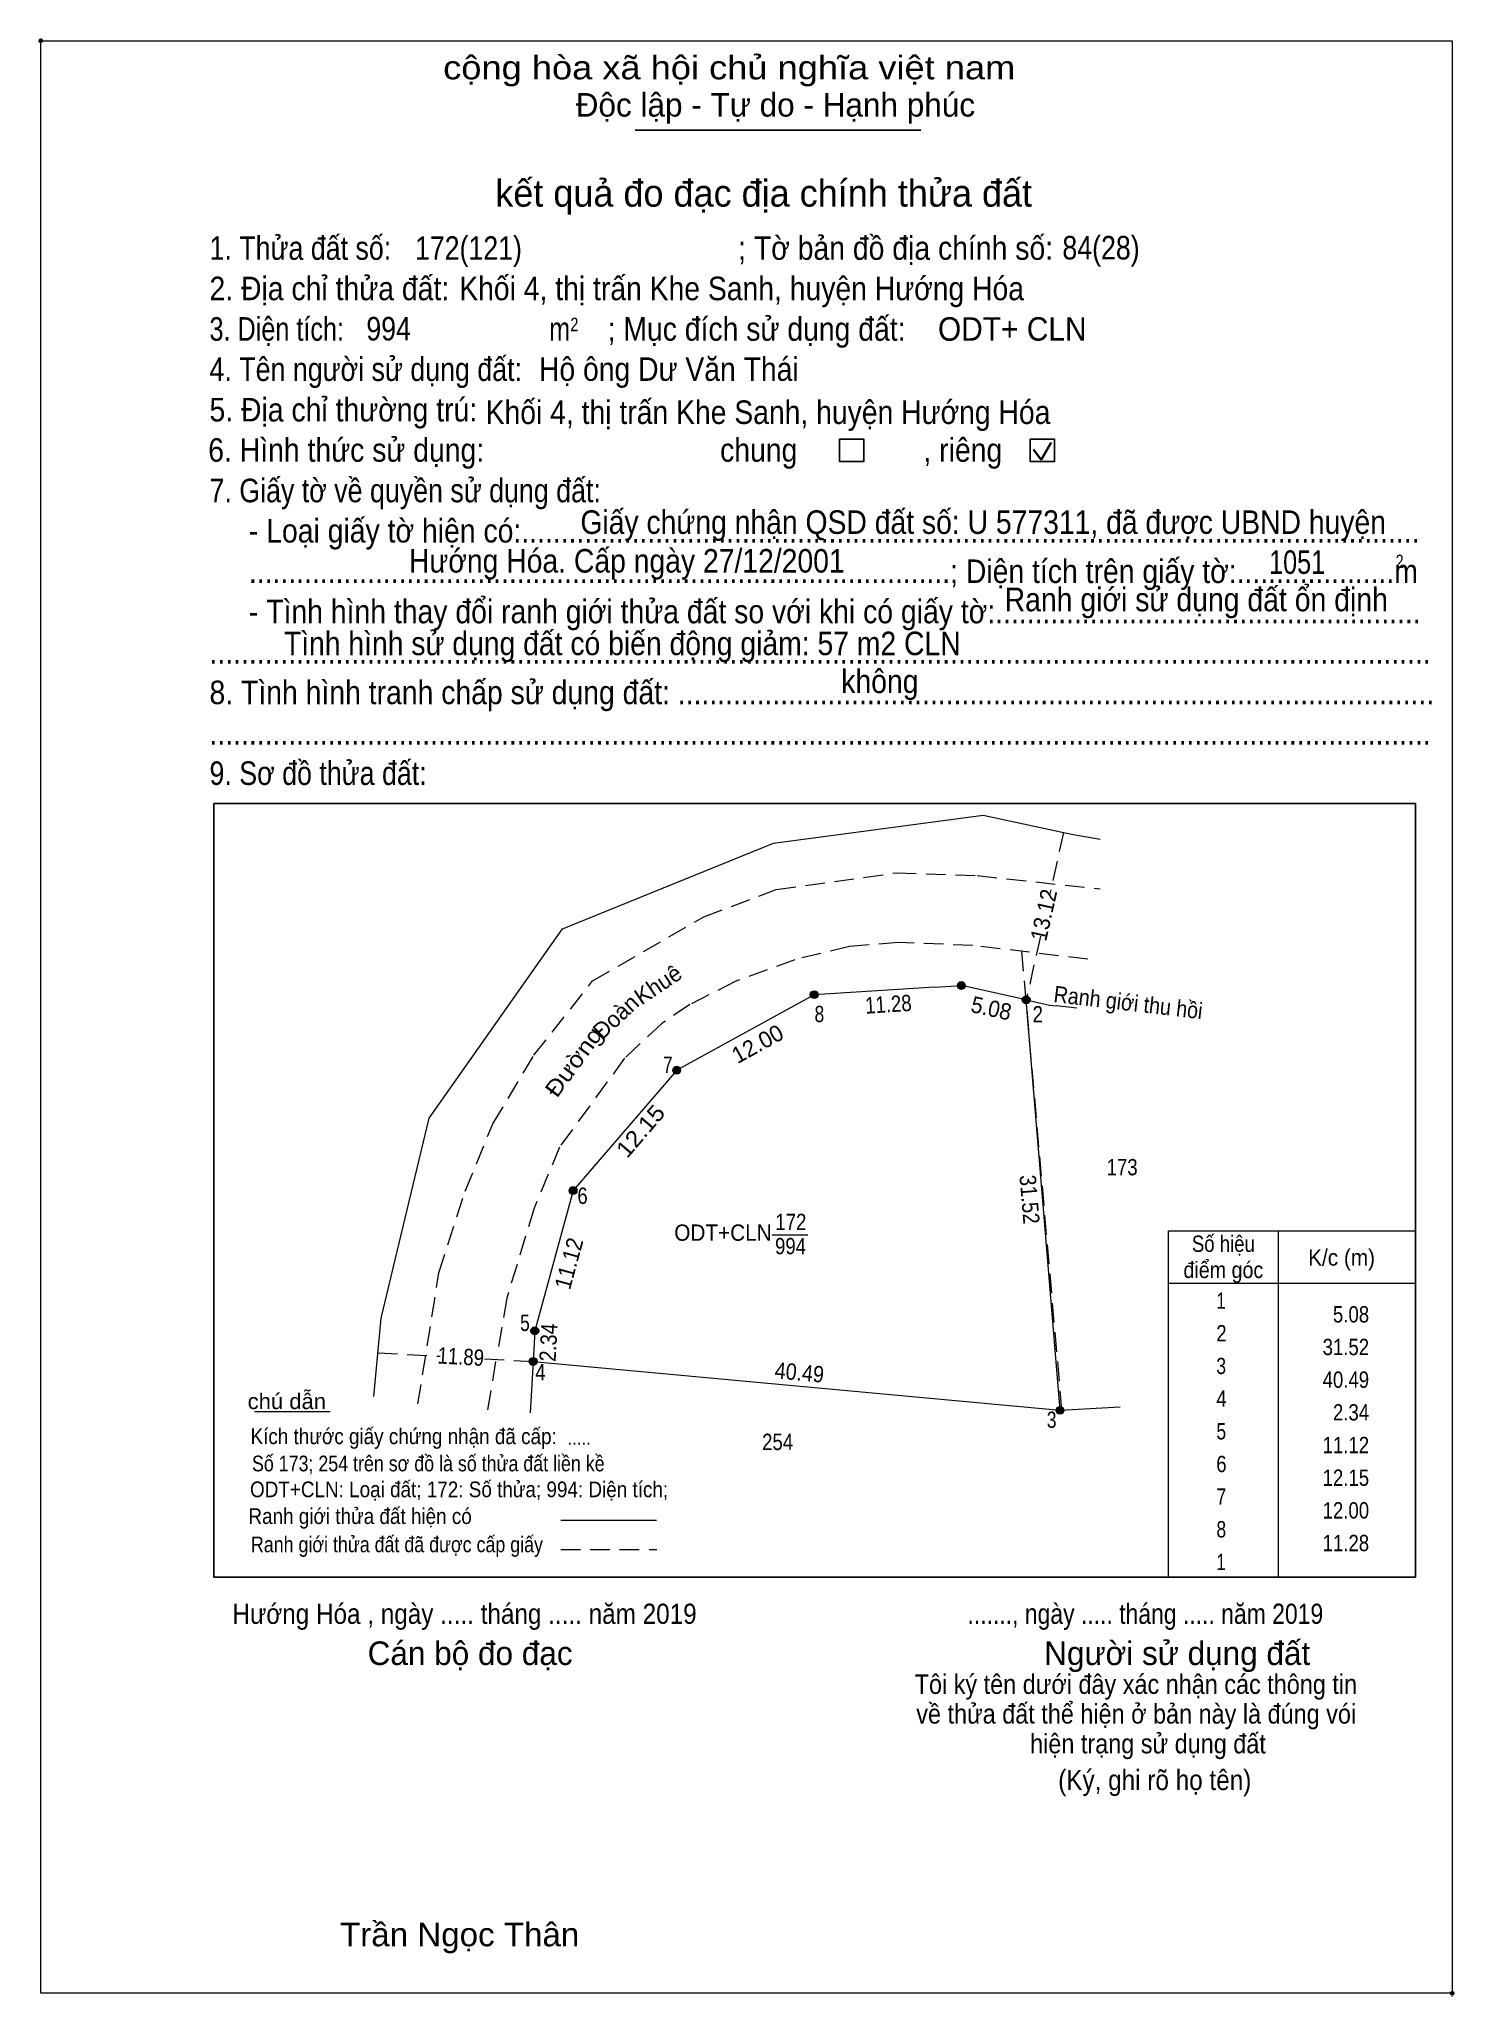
# Model space of a CAD drawing. Header units: metres. Extents: x 543288 to 552499, y 1822776 to 1839668.
# Drawn here: x 550013.1 to 550121.3, y 1837986.4 to 1838136.2 of the extents above; entities that cross this region are included whole.
import ezdxf
from ezdxf.enums import TextEntityAlignment as Align

# ---------------------------------------------------------------- set-up
doc = ezdxf.new("R2010")
doc.units = ezdxf.units.M
doc.header["$LTSCALE"] = 0.5
doc.header["$PDMODE"] = 32
doc.header["$PDSIZE"] = 0.25
doc.linetypes.add('MEDIUM_DASHED', pattern=[4.5, 3, -1.5])
for name, color, linetype, lineweight in [('10', 7, 'Continuous', 13), ('17', 7, 'Continuous', 13), ('2', 7, 'Continuous', 25), ('6', 7, 'Continuous', 13), ('63', 7, 'Continuous', 13)]:
    doc.layers.add(name, color=color, linetype=linetype, lineweight=lineweight)

msp = doc.modelspace()

# ---------------------------------------------------------------- texts
at = {"layer": '10'}
for s, rotation, width, p in [('13.12', 77.405, 0.95, (550090.5654, 1838069.0037)), ('11.28', 3.557, 0.85, (550078.1062, 1838061.6935)), ('5.08', 347.606, 0.95, (550085.8109, 1838061.3946)), ('Ranh giới thu hồi', 353.372, 0.9, (550096.3479, 1838061.8232)), ('Đường', 53.838, 1.15, (550054.495, 1838057.5312)), ('12.15', 49.271, 1.1, (550059.5773, 1838052.2022)), ('31.52', 274.714, 0.9, (550088.2528, 1838047.3264)), ('11.12', 74.727, 0.95, (550054.2217, 1838042.3104)), ('2.34', 86.82, 0.9, (550052.6797, 1838036.3953)), ('11.89', 356.817, 0.85, (550045.3153, 1838034.728)), ('40.49', 354.701, 0.9, (550071.2023, 1838033.5182))]:
    msp.add_text(s, height=1.25, rotation=rotation, dxfattribs=dict(at, width=width)).set_placement(p, align=Align.CENTER)
for s, rotation, p in [('Khuê', 33.996, (550060.7905, 1838063.2943)), ('Đoàn ', 43.018, (550057.8037, 1838061.0623)), ('12.00', 28.786, (550068.354, 1838058.7306))]:
    msp.add_text(s, height=1.25, rotation=rotation, dxfattribs=at).set_placement(p, align=Align.CENTER)
for s, width, p in [(' 8', 0.8, (550073.16, 1838060.94)), (' 2', 0.85, (550089.89, 1838060.92)), (' 7', 0.8, (550061.56, 1838057.05)), (' 6', 0.85, (550055.06, 1838047.03)), (' 5', 0.8, (550050.63, 1838037.31)), (' 4', 0.85, (550051.84, 1838033.54)), (' 3', 0.8, (550090.93, 1838029.89))]:
    msp.add_text(s, height=1.25, dxfattribs=dict(at, width=width)).set_placement(p, align=Align.RIGHT)
for s, width, p in [('173', 0.85, (550095.955, 1838049.22)), ('172', 0.85, (550070.605, 1838045.03)), ('ODT+CLN', 0.95, (550065.41, 1838044.21)), ('994', 0.85, (550070.58, 1838043.18)), ('254', 0.85, (550069.59, 1838028.2))]:
    msp.add_text(s, height=1.25, dxfattribs=dict(at, width=width)).set_placement(p, align=Align.CENTER)
at = {"layer": '2'}
for s, height, width, p in [('cộng hòa xã hội chủ nghĩa việt nam', 1.803, 1.15, (550044, 1838133.08)), ('1. Thửa đất số:', 1.803, 0.85, (550026.12, 1838119.27)), ('172(121)', 1.8, 0.85, (550041.84, 1838119.27)), ('; Tờ bản đồ địa chính số:', 1.803, 0.9, (550066.57, 1838119.27)), ('84(28)', 1.8, 0.85, (550091.38, 1838119.3)), ('2. Địa chỉ thửa đất:', 1.803, 0.9, (550026.12, 1838116.18)), ('Khối 4, thị trấn Khe Sanh, huyện Hướng Hóa', 1.8, 0.9, (550045.23, 1838116.18)), ('3. Diện tích:', 1.803, 0.8, (550026.12, 1838113.08)), ('; Mục đích sử dụng đất:', 1.803, 0.9, (550056.58, 1838113.08)), ('994', 1.8, 0.85, (550038.12, 1838113.1)), ('m', 1.803, 0.8, (550052.11, 1838113.08)), ('2', 1.03, 0.8, (550053.73, 1838113.81)), ('ODT+ CLN', 1.8, 0.95, (550081.86, 1838113.08)), ('4. Tên người sử dụng đất:', 1.803, 0.85, (550026.12, 1838110)), ('Hộ ông Dư Văn Thái', 1.8, 0.9, (550051.33, 1838110.01)), ('5. Địa chỉ thường trú:', 1.803, 0.9, (550026.12, 1838106.9)), ('Khối 4, thị trấn Khe Sanh, huyện Hướng Hóa', 1.8, 0.9, (550047.25, 1838106.71)), ('6. Hình thức sử dụng:', 1.803, 0.9, (550026.02, 1838103.82)), ('chung                , riêng', 1.803, 0.9, (550065.19, 1838103.82)), ('7. Giấy tờ về quyền sử dụng đất:', 1.803, 0.85, (550026.12, 1838100.72)), ('Giấy chứng nhận QSD đất số: U 577311, đã được UBND huyện', 1.8, 0.9, (550054.5, 1838098.3)), ('     - Loại giấy tờ hiện có:..................................................................................................................', 1.803, 0.9, (550026.12, 1838097.64)), ('Hướng Hóa. Cấp ngày 27/12/2001', 1.8, 0.9, (550041.38, 1838095.34)), ('1051', 1.8, 0.8, (550107.2, 1838095.24)), ('     .........................................................................................; Diện tích trên giấy tờ:....................m', 1.803, 0.9, (550026.12, 1838094.54)), ('2', 1.03, 0.8, (550116.88, 1838095.68)), ('Ranh giới sử dụng đất ổn định', 1.805, 0.9, (550086.96, 1838092.38)), ('     - Tình hình thay đổi ranh giới thửa đất so với khi có giấy tờ:......................................................', 1.803, 0.9, (550026.12, 1838091.46)), ('Tình hình sử dụng đất có biến động giảm: 57 m2 CLN', 1.8, 0.9, (550031.81, 1838089.02)), ('...........................................................................................................................................................', 1.803, 0.9, (550026.12, 1838088.36)), ('không', 1.803, 0.9, (550074.46, 1838086.12)), ('8. Tình hình tranh chấp sử dụng đất: ................................................................................................', 1.803, 0.9, (550026.12, 1838085.27)), ('...........................................................................................................................................................', 1.803, 0.9, (550026.12, 1838082.18)), ('9. Sơ đồ thửa đất:', 1.803, 0.85, (550026.12, 1838079.09)), ('Hướng Hóa , ngày ..... tháng ..... năm 2019', 1.544, 0.9, (550027.88, 1838014.9)), ('......., ngày ..... tháng ..... năm 2019', 1.544, 0.85, (550084.12, 1838014.9)), ('(Ký, ghi rõ họ tên)', 1.545, 0.9, (550091.06, 1838002.18)), ('Trần Ngọc Thân', 1.804, 1.05, (550036.11, 1837990.23))]:
    msp.add_text(s, height=height, dxfattribs=dict(at, width=width)).set_placement(p)
for s, p in [('Độc lập - Tự do - Hạnh phúc', (550054.14, 1838130.23)), ('Cán bộ đo đạc', (550038.22, 1838011.75)), ('Người sử dụng đất', (550089.99, 1838011.75))]:
    msp.add_text(s, height=1.803, dxfattribs=at).set_placement(p)
for s, height, p in [('kết quả đo đạc địa chính thửa đất', 2.061, (550068.525, 1838123.34)), ('.', 0.5152, (550121.2049, 1837986.36))]:
    msp.add_text(s, height=height, dxfattribs=at).set_placement(p, align=Align.CENTER)
for s, height, width, p in [('.....', 1, 0.95, (550054.405, 1838028.62)), ('Tôi ký tên dưới đây xác nhận các thông tin', 1.489, 0.9, (550097.005, 1838009.54)), ('về thửa đất thể hiện ở bản này là đúng vói', 1.489, 0.9, (550097.03, 1838007.27)), ('hiện trạng sử dụng đất', 1.489, 0.9, (550097.93, 1838004.99))]:
    msp.add_text(s, height=height, dxfattribs=dict(at, width=width)).set_placement(p, align=Align.CENTER)
at = {"layer": '6'}
for s, width, p in [('chú dẫn', 1.05, (550029.04, 1838031.33)), ('Kích thước giấy chứng nhận đã cấp:', 0.9, (550029.26, 1838028.65)), ('Số 173; 254 trên sơ đồ là số thửa đất liền kề', 0.85, (550029.37, 1838026.57)), ('ODT+CLN: Loại đất; 172: Số thửa; 994: Diện tích;', 0.9, (550029.22, 1838024.59)), ('Ranh giới thửa đất hiện có ', 0.9, (550029.1, 1838022.54)), ('Ranh giới thửa đất đã được cấp giấy', 0.85, (550029.29, 1838020.38))]:
    msp.add_text(s, height=1.2, dxfattribs=dict(at, width=width)).set_placement(p)
at = {"layer": '63'}
for s, width, p in [('Số hiệu', 0.85, (550103.7, 1838043.36)), ('K/c (m)', 0.95, (550112.745, 1838042.31)), ('điểm góc', 0.9, (550103.7, 1838041.36)), (' 1', 0.75, (550103.35, 1838039.01)), (' 2', 0.85, (550103.355, 1838036.51)), (' 3', 0.8, (550103.345, 1838034.01)), (' 4', 0.85, (550103.35, 1838031.51)), (' 5', 0.8, (550103.355, 1838029.01)), (' 6', 0.85, (550103.355, 1838026.51)), (' 7', 0.8, (550103.355, 1838024.01)), (' 8', 0.8, (550103.355, 1838021.51)), (' 1', 0.75, (550103.35, 1838019.01))]:
    msp.add_text(s, height=1.25, dxfattribs=dict(at, width=width)).set_placement(p, align=Align.CENTER)
at = {"layer": '63', "width": 0.85}
for s, p in [('5.08', (550114.85, 1838037.96)), ('31.52', (550114.85, 1838035.46)), ('40.49', (550114.85, 1838032.96)), ('2.34', (550114.85, 1838030.46)), ('11.12', (550114.85, 1838027.96)), ('12.15', (550114.85, 1838025.46)), ('12.00', (550114.85, 1838022.96)), ('11.28', (550114.85, 1838020.46))]:
    msp.add_text(s, height=1.25, dxfattribs=at).set_placement(p, align=Align.RIGHT)

# ---------------------------------------------------------------- hatches: boundary and pattern name
at = {"layer": '10'}
for points in [[(550072.69, 1838063.04, 1), (550072.09, 1838063.04, 1)], [(550083.95, 1838063.74, 1), (550083.35, 1838063.74, 1)], [(550088.91, 1838062.65, 1), (550088.31, 1838062.65, 1)], [(550062.17, 1838057.26, 1), (550061.57, 1838057.26, 1)], [(550054.24, 1838048.05, 1), (550053.64, 1838048.05, 1)], [(550051.31, 1838037.32, 1), (550050.71, 1838037.32, 1)], [(550051.18, 1838034.98, 1), (550050.58, 1838034.98, 1)], [(550091.5, 1838031.24, 1), (550090.9, 1838031.24, 1)]]:
    msp.add_hatch(color=256, dxfattribs=at).paths.add_polyline_path(points)

# ---------------------------------------------------------------- linework, layer by layer
at = {"layer": '10', "linetype": 'MEDIUM_DASHED'}
for p, q in [((550091.47, 1838075.45), (550090.4, 1838070.66)), ((550084.87, 1838072.15), (550094.26, 1838071.14)), ((550089.7, 1838067.51), (550088.61, 1838062.65)), ((550093.33, 1838065.75), (550084.53, 1838066.81)), ((550091.35, 1838031.23), (550088.24, 1838066.83)), ((550042.07, 1838031.74), (550043.68, 1838041.77)), ((550048.86, 1838039.81), (550048.16, 1838035.68)), ((550039.01, 1838035.64), (550043.76, 1838035.38)), ((550047.42, 1838031.28), (550048.16, 1838035.68)), ((550047.17, 1838035.19), (550050.88, 1838034.98))]:
    msp.add_line(p, q, dxfattribs=at)
at = {"layer": '10'}
for p, q in [((550092.07, 1838075.32), (550094.28, 1838074.94)), ((550081.63, 1838063.61), (550083.65, 1838063.74)), ((550088.61, 1838062.65), (550083.65, 1838063.74)), ((550090.4, 1838062.25), (550090.92, 1838062.19)), ((550092.49, 1838062.01), (550090.92, 1838062.19)), ((550069.18, 1838044.67), (550071.9, 1838044.67)), ((550038.7, 1838032.29), (550039.26, 1838038.3)), ((550051.01, 1838037.32), (550050.88, 1838034.98)), ((550050.88, 1838034.98), (550050.66, 1838031.04)), ((550050.88, 1838034.98), (550091.2, 1838031.24)), ((550091.2, 1838031.24), (550095.8, 1838031.5))]:
    msp.add_line(p, q, dxfattribs=at)
for points in [[(550039.26, 1838038.3), (550042.93, 1838053.6), (550053.12, 1838068.07), (550069.27, 1838074.63), (550085.32, 1838076.79), (550092.07, 1838075.32)], [(550081.63, 1838063.61), (550072.39, 1838063.04), (550061.87, 1838057.26), (550053.94, 1838048.05), (550051.01, 1838037.32)], [(550091.2, 1838031.24), (550088.61, 1838062.65), (550090.4, 1838062.25)]]:
    msp.add_lwpolyline(points, dxfattribs=at)
at = {"layer": '10', "linetype": 'MEDIUM_DASHED'}
for points in [[(550043.68, 1838041.77), (550045.69, 1838048.02), (550047.81, 1838053.17), (550050.94, 1838058.41), (550055.43, 1838064.09), (550063.95, 1838069), (550069.49, 1838071.08), (550078.7, 1838072.37), (550084.87, 1838072.15)], [(550084.53, 1838066.81), (550078.84, 1838067.03), (550075.09, 1838066.73), (550070.91, 1838065.72), (550066.34, 1838064.05), (550062.87, 1838062.28), (550060.72, 1838060.83), (550057.88, 1838058.18), (550052.91, 1838051.38), (550050.96, 1838046.71), (550048.86, 1838039.81)]]:
    msp.add_lwpolyline(points, dxfattribs=at)
at = {"layer": '10'}
for centre in [(550072.39, 1838063.04), (550083.65, 1838063.74), (550088.61, 1838062.65), (550061.87, 1838057.26), (550053.94, 1838048.05), (550051.01, 1838037.32), (550050.88, 1838034.98), (550091.2, 1838031.24)]:
    msp.add_circle(centre, 0.3, dxfattribs=at)
at = {"layer": '17'}
msp.add_line((550029.56, 1838031.15), (550035.36, 1838031.15), dxfattribs=at)
at = {"layer": '2'}
for p, q in [((550058.7, 1838129.18), (550080.54, 1838129.18)), ((550026.45, 1838077.66), (550118.4, 1838077.66)), ((550118.4, 1838077.66), (550118.4, 1838018.48))]:
    msp.add_line(p, q, dxfattribs=at)
at = {"layer": '2', "lineweight": 35}
for p, q in [((550089.16, 1838104.76), (550089.77, 1838103.96)), ((550089.77, 1838103.96), (550090.52, 1838105.3))]:
    msp.add_line(p, q, dxfattribs=at)
at = {"layer": '2', "lineweight": 13}
msp.add_lwpolyline([(550013.21, 1838136.03), (550121.21, 1838136.03), (550121.21, 1837986.64), (550013.21, 1837986.64)], close=True, dxfattribs=at)
at = {"layer": '2'}
for points in [[(550074.33, 1838105.56), (550076.18, 1838105.56), (550076.18, 1838103.83), (550074.33, 1838103.83)], [(550088.92, 1838105.56), (550090.77, 1838105.56), (550090.77, 1838103.83), (550088.92, 1838103.83)]]:
    msp.add_lwpolyline(points, close=True, dxfattribs=at)
msp.add_lwpolyline([(550118.4, 1838018.48), (550026.45, 1838018.48), (550026.45, 1838077.66)], dxfattribs=at)
for p in [(550013.21, 1838136.03), (550121.21, 1837986.64)]:
    msp.add_point(p, dxfattribs=at)
at = {"layer": '6'}
msp.add_line((550053.01, 1838022.83), (550060.32, 1838022.83), dxfattribs=at)
at = {"layer": '6', "linetype": 'MEDIUM_DASHED'}
msp.add_line((550053, 1838020.58), (550060.36, 1838020.58), dxfattribs=at)
at = {"layer": '63'}
for p, q in [((550107.9, 1838044.98), (550107.9, 1838018.48)), ((550118.4, 1838044.98), (550118.4, 1838018.48)), ((550099.5, 1838040.98), (550118.4, 1838040.98))]:
    msp.add_line(p, q, dxfattribs=at)
msp.add_lwpolyline([(550118.4, 1838018.48), (550099.5, 1838018.48), (550099.5, 1838044.98), (550118.4, 1838044.98)], dxfattribs=at)

msp.set_redraw_order([(e.dxf.handle, doc.entitydb.next_handle()) for e in msp.query("TEXT MTEXT ATTDEF DIMENSION ARC_DIMENSION")])  # texts and dimensions are drawn at this point

doc.saveas('drawing.dxf')
